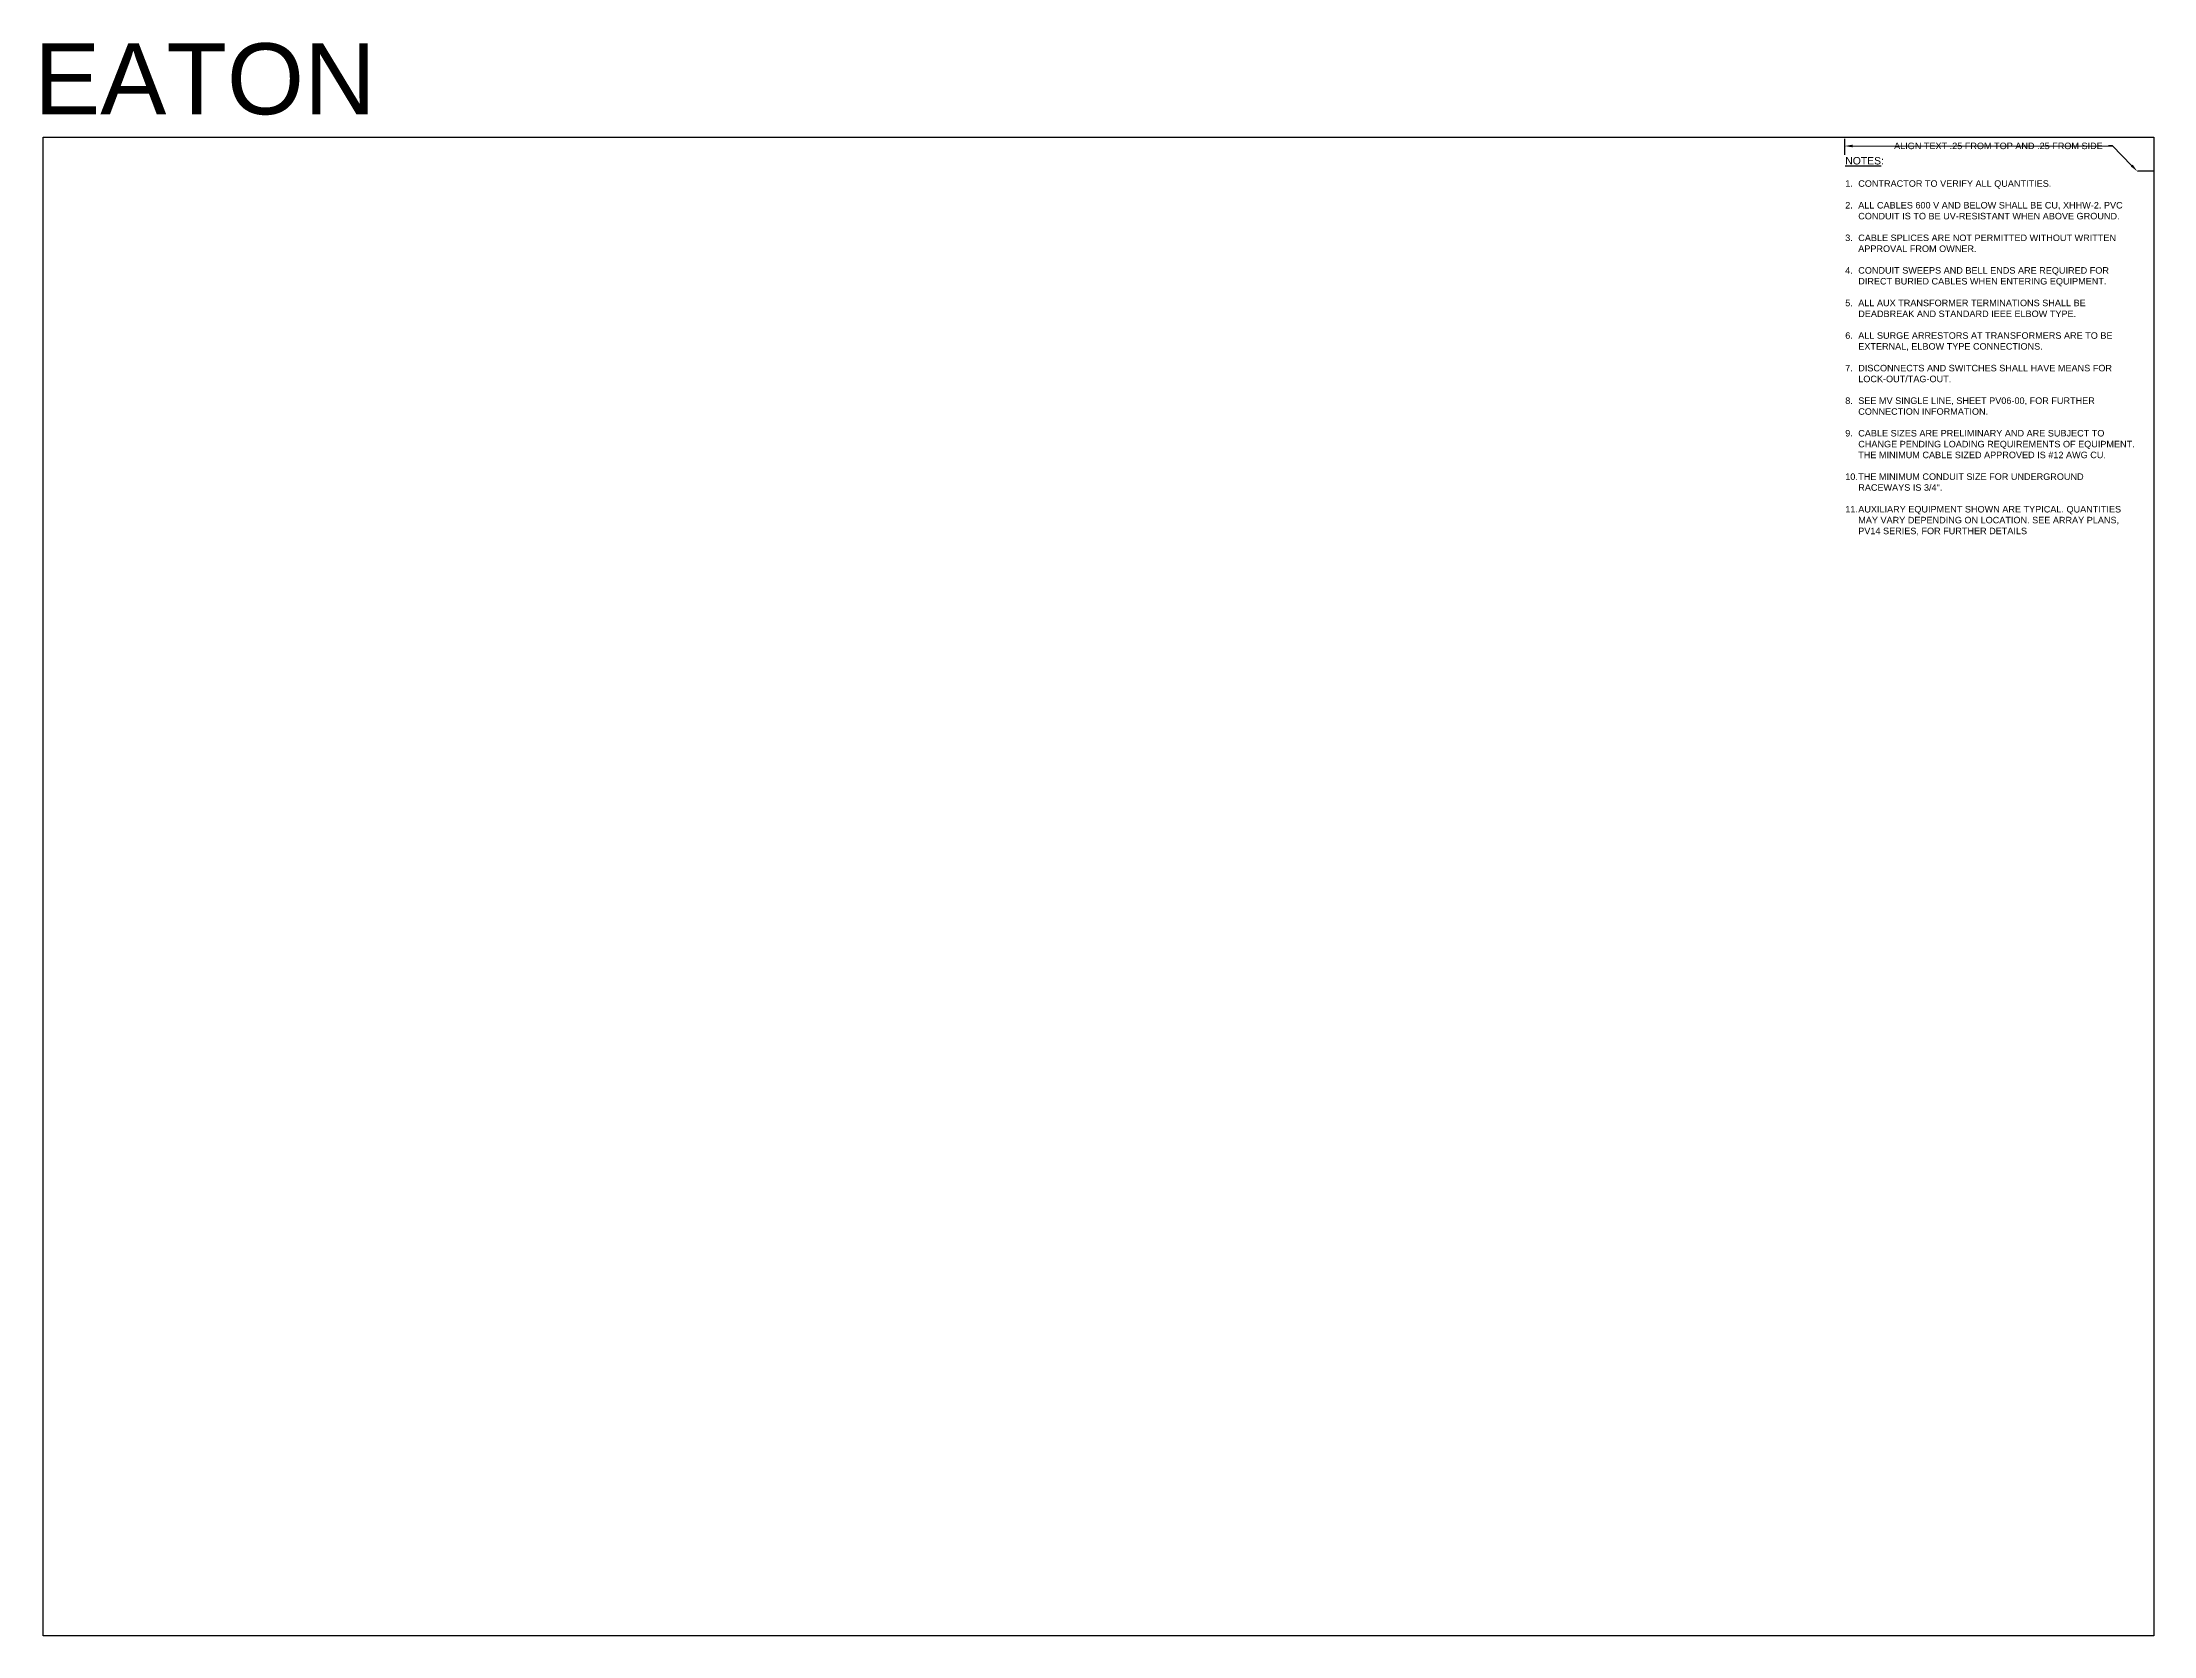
# Model space of a CAD drawing. Header units: inches. Extents: x -18 to 99, y -244 to 24.
# Drawn here: x 66.42 to 98.84, y -122 to -97.53 of the extents above; entities that cross this region are included whole.
import ezdxf
from ezdxf import colors
from ezdxf.entities.mleader import LeaderData, LeaderLine
from ezdxf.math import Vec2, Vec3

# ---------------------------------------------------------------- set-up
doc = ezdxf.new("R2010")
doc.units = ezdxf.units.IN
doc.header["$MEASUREMENT"] = 0
doc.layers.add('G-ANNO-TEXT', color=1, linetype='Continuous')
doc.layers.add('G-NPLT', color=67, linetype='Continuous', plot=False)
doc.styles.add('NEI-A', font='arial.ttf')

msp = doc.modelspace()

# ---------------------------------------------------------------- texts
at = {"layer": 'G-ANNO-TEXT', "insert": (94.101, -99.294), "char_height": 0.1, "attachment_point": 1, "style": 'NEI-A'}
msp.add_mtext_dynamic_manual_height_columns('\\A1;{\\H1.1429x;\\LNOTES\\l:\\P}\\P\\pi-0.2,l0.2,t0.2;1.^ICONTRACTOR TO VERIFY ALL QUANTITIES.\\P\\pi0,l0,tz;\\P\\pi-0.2,l0.2,t0.2;2.^IALL CABLES 600 V AND BELOW SHALL BE CU, XHHW-2. PVC CONDUIT IS TO BE UV-RESISTANT WHEN ABOVE GROUND.\\P\\pi0,l0,tz;\\P\\pi-0.2,l0.2,t0.2;3.^ICABLE SPLICES ARE NOT PERMITTED WITHOUT WRITTEN APPROVAL FROM OWNER.\\P\\pi0,l0,tz;\\P\\pi-0.2,l0.2,t0.2;4.^ICONDUIT SWEEPS AND BELL ENDS ARE REQUIRED FOR DIRECT BURIED CABLES WHEN ENTERING EQUIPMENT.\\P\\pi0,l0,tz;\\P\\pi-0.2,l0.2,t0.2;5.^IALL AUX TRANSFORMER TERMINATIONS SHALL BE DEADBREAK AND STANDARD IEEE ELBOW TYPE.\\P\\pi0,l0,tz;\\P\\pi-0.2,l0.2,t0.2;6.^IALL SURGE ARRESTORS AT TRANSFORMERS ARE TO BE EXTERNAL, ELBOW TYPE CONNECTIONS. \\P\\pi0,l0,tz;\\P\\pi-0.2,l0.2,t0.2;7.^IDISCONNECTS AND SWITCHES SHALL HAVE MEANS FOR LOCK-OUT/TAG-OUT.\\P\\pi0,l0,tz;\\P\\pi-0.2,l0.2,t0.2;8.^ISEE MV SINGLE LINE, SHEET PV06-00, FOR FURTHER CONNECTION INFORMATION.\\P\\pi0,l0,tz;\\P\\pi-0.2,l0.2,t0.2;9.^ICABLE SIZES ARE PRELIMINARY AND ARE SUBJECT TO CHANGE PENDING LOADING REQUIREMENTS OF EQUIPMENT. THE MINIMUM CABLE SIZED APPROVED IS #12 AWG CU. \\P\\pi0,l0,tz;\\P\\pi-0.2,l0.2,t0.2;10.^ITHE MINIMUM CONDUIT SIZE FOR UNDERGROUND RACEWAYS IS 3/4".\\P\\pi0,l0,tz;\\P\\pi-0.2,l0.2,t0.2;11.^IAUXILIARY EQUIPMENT SHOWN ARE TYPICAL. QUANTITIES MAY VARY DEPENDING ON LOCATION. SEE ARRAY PLANS, PV14 SERIES, FOR FURTHER DETAILS', width=4.48526, gutter_width=0.547, heights=[8.739], dxfattribs=at)
at = {"layer": 'G-NPLT', "insert": (66.29, -97.548), "char_height": 1.09, "attachment_point": 1, "style": 'NEI-A'}
msp.add_mtext_dynamic_manual_height_columns('EATON', width=4.68761, gutter_width=5.45, heights=[0], dxfattribs=at)

# ---------------------------------------------------------------- linework, layer by layer
at = {"layer": 'G-NPLT'}
msp.add_line((98.839, -99.513), (98.589, -99.513), dxfattribs=at)
msp.add_lwpolyline([(66.43, -98.99), (98.839, -98.99), (98.839, -122.001), (66.43, -122.001)], close=True, dxfattribs=at)
msp.add_lwpolyline([(94.089, -99.013), (94.089, -99.263)], dxfattribs=at)

msp.set_redraw_order([(e.dxf.handle, doc.entitydb.next_handle()) for e in msp.query("TEXT MTEXT ATTDEF DIMENSION ARC_DIMENSION")])  # texts and dimensions are drawn at this point

# ---------------------------------------------------------------- leaders
at = {"layer": 'G-NPLT'}
ml = msp.add_multileader_mtext('Standard', dxfattribs=at)
ml.set_content('ALIGN TEXT .25 FROM TOP AND .25 FROM SIDE', color=256, style='NEI-A')
ml.set_leader_properties()
ml.build(insert=Vec2(0, 0))
ml.multileader.update_dxf_attribs({"dogleg_length": 0.0625, "arrow_head_size": 0.125})
ctx = ml.context
ctx.base_point, ctx.char_height, ctx.arrow_head_size, ctx.landing_gap_size, ctx.plane_origin = Vec3(94.768, -99.123), 0.09996, 0.125, 0.09, Vec3(95.511, -99.071)
ctx.text_align_type = 2
notes = []
notes.append((ctx, [(1, (1, 1, 0), (98.207, -99.123), (-1, 0), 0.0625, [(0, [(94.089, -99.125)], 0, []), (1, [(98.586, -99.513)], 0, [])])]))
ctx.mtext.insert, ctx.mtext.width, ctx.mtext.alignment, ctx.mtext.flow_direction = Vec3(98.055, -99.073), 3.69406, 3, 5
for ctx, leaders in notes:
    for number, flags, end, landing, length, lines in leaders:
        leader = LeaderData()
        leader.index, (leader.has_last_leader_line, leader.has_dogleg_vector, leader.attachment_direction) = number, flags
        leader.last_leader_point, leader.dogleg_vector, leader.dogleg_length = Vec3(end), Vec3(landing), length
        for number, points, colour, breaks in lines:
            line = LeaderLine()
            line.index, line.vertices, line.color, line.breaks = number, Vec3.list(points), colors.encode_raw_color(colour), breaks
            leader.lines.append(line)
        ctx.leaders.append(leader)

doc.saveas('drawing.dxf')
